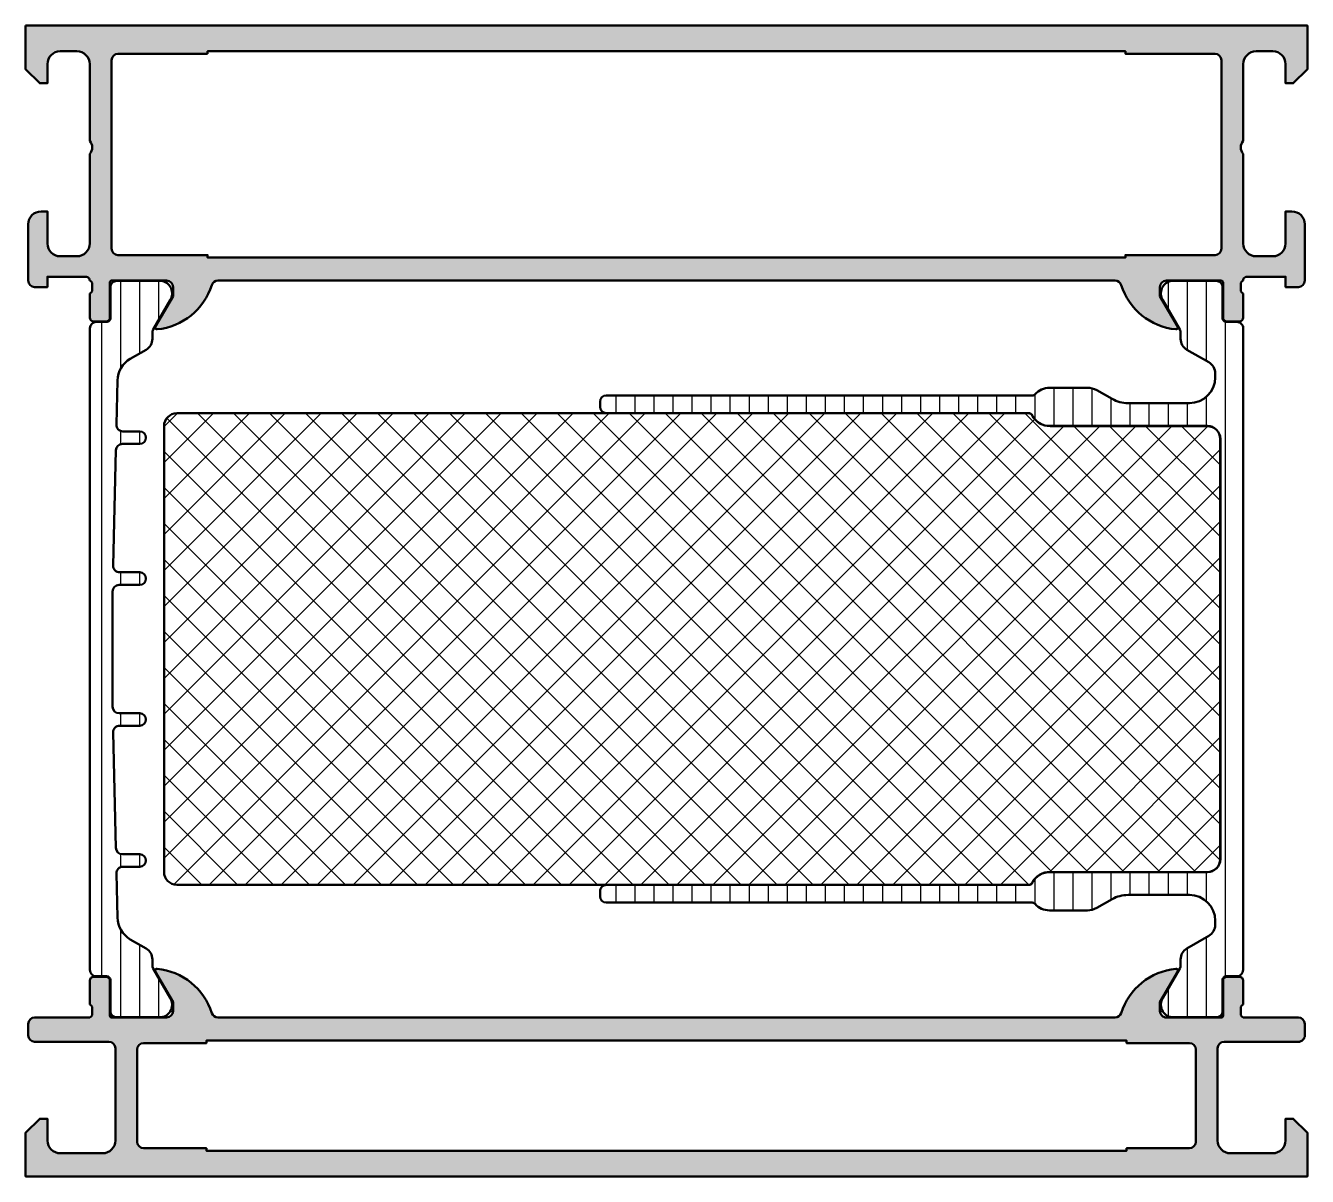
# Model space of a CAD drawing. Extents: x 0 to 100, y 0 to 90.
import ezdxf

# ---------------------------------------------------------------- set-up
doc = ezdxf.new("R2010")
doc.units = 0
for name, color, linetype, lineweight in [('0S-Alu contour', 7, 'Continuous', 50), ('0S-Alu hatch', 252, 'Continuous', 25), ('0S-Plastic contour', 254, 'Continuous', 50), ('0S-Plastic hatch', 253, 'Continuous', 25), ('0S-PT contour', 91, 'Continuous', 50), ('0S-PT hatch', 103, 'Continuous', 25)]:
    doc.layers.add(name, color=color, linetype=linetype, lineweight=lineweight)
pattern_1 = [(90, (0, 0), (-1.4859, 0), [])]

# ---------------------------------------------------------------- blocks, each defined once
blk = doc.blocks.new('345300__7EE20C78_B67F_440E_BFD3_F5CC79BD0FA5_')
at = {"layer": '0S-Alu hatch'}
h = blk.add_hatch(color=256, dxfattribs=at)
edge = h.paths.add_edge_path()
edge.add_line((0, 89.80000000000003), (0, 86.3999984741211))
edge.add_line((0, 86.3999984741211), (1.099975585937499, 85.30000000000001))
edge.add_line((1.099975585937499, 85.30000000000001), (1.699981689453125, 85.30000000000001))
edge.add_line((1.699981689453125, 85.30000000000001), (1.699981688716113, 86.79996542079876))
edge.add_ellipse((2.700020083351653, 86.79996542079876), major_axis=(-1.00003839463554, 0), ratio=1, start_angle=270.0000000000001, end_angle=360, ccw=False)
edge.add_line((2.700020083351651, 87.8000038154343), (3.999954429093538, 87.80000381573561))
edge.add_ellipse((3.999954428526572, 86.79995824322386), major_axis=(-1.000045572511751, 0), ratio=1, start_angle=180, end_angle=269.9999999675167, ccw=False)
edge.add_line((5.000000001038332, 86.79995824322386), (5, 80.80000000000001))
edge.add_ellipse((4.474877689036589, 80.30000000000001), major_axis=(-0.7250885749145083, 0), ratio=1, start_angle=136.4038464693326, end_angle=223.5961535306675, ccw=False)
edge.add_line((5, 79.80000000000001), (5.000000000364536, 72.8000270015154))
edge.add_ellipse((3.999972998484617, 72.80002700151539), major_axis=(-1.000027001879919, 0), ratio=1, start_angle=89.99999999999977, end_angle=180, ccw=False)
edge.add_line((3.999972998484613, 71.79999999963547), (2.700001512320529, 71.79999999980353))
edge.add_ellipse((2.700001512600963, 72.80001982314785), major_axis=(-1.000019823344317, 0), ratio=1, start_angle=0, end_angle=89.99999998393258, ccw=False)
edge.add_line((1.69998168925665, 72.80001982314784), (1.699981689453124, 75.30000000000001))
edge.add_line((1.699981689453124, 75.30000000000001), (1.200016055021648, 75.30000000059049))
edge.add_arc((1.200016055021648, 74.29996563443149), 1.000034366158999, 90, 180)
edge.add_line((0.1999816888626489, 74.2999656344315), (0.1999816894456154, 69.89999358552707))
edge.add_arc((0.6999844303207281, 69.89999358559416), 0.500002740875118, 180, 270)
edge.add_line((0.699984430320728, 69.39999084471904), (1.699981689453125, 69.39999084472657))
edge.add_line((1.699981689453125, 69.39999084472657), (1.700164794921875, 70.19971923828126))
edge.add_line((1.700164794921875, 70.19971923828126), (4.70000000000001, 70.19971923828126))
edge.add_ellipse((4.700000000000023, 69.89895200014776), major_axis=(-0.3007672381335027, 0), ratio=1, start_angle=180, end_angle=270.0000000000024, ccw=False)
edge.add_ellipse((4.922233221718813, 69.63245766302077), major_axis=(-0.2778251670645417, 0), ratio=1, start_angle=178.8354106261075, end_angle=253.5801235805034, ccw=False)
edge.add_line((5.200001000000003, 69.62681100000853), (5.200001000000003, 69.17321700000846))
edge.add_ellipse((4.921132904356838, 69.16755634053146), major_axis=(-0.2789255417371458, 0), ratio=1, start_angle=106.42459455535479, end_angle=181.1628700728747, ccw=False)
edge.add_line((5.000000000000004, 68.90001300000853), (5.000000000000007, 67.020002))
edge.add_arc((5.300000000000004, 67.020002), 0.2999999999999971, 180, 270)
edge.add_line((5.300000000000004, 66.72000200000001), (6.279974319042781, 66.72000200000001))
edge.add_arc((6.279974319042781, 67.02000200000002), 0.3000000000000114, 270, 360)
edge.add_line((6.579974319042793, 67.02000200000002), (6.579974319042782, 69.77999999999999))
edge.add_ellipse((6.699974319042781, 69.78), major_axis=(-0.1199999999999992, 0), ratio=1, start_angle=269.99999999999744, end_angle=360, ccw=False)
edge.add_line((6.699974319042786, 69.9), (11, 69.9))
edge.add_ellipse((11, 69.4), major_axis=(-0.5, 0), ratio=1, start_angle=180, end_angle=270.0000000000004, ccw=False)
edge.add_line((11.5, 69.4), (11.5, 68.70000000000002))
edge.add_line((11.5, 68.70000000000002), (10.11850454237764, 66.30717967697245))
edge.add_arc((10.23811978464829, 66.2381197846483), 0.1381197846482866, 149.9999999999969, 275.6225775507928)
edge.add_arc((9.76177675882626, 71.07660886184792), 5.000000000000097, 275.6225775507926, 342.2515836439298)
edge.add_ellipse((15.00000000000005, 69.40000000000013), major_axis=(-0.499999999999884, 0), ratio=1, start_angle=269.9999999999996, end_angle=342.25158364393224, ccw=False)
edge.add_line((15.00000000000006, 69.9), (84.99999999999999, 69.9))
edge.add_ellipse((84.99999999999999, 69.39999999999993), major_axis=(-0.5000000000000853, 0), ratio=1, start_angle=197.7484163560707, end_angle=270, ccw=False)
edge.add_arc((90.23822324117373, 71.07660886184772), 4.999999999999863, 197.7484163560699, 264.3774224492071)
edge.add_arc((89.76188021535167, 66.23811978464833), 0.1381197846483138, 264.3774224492166, 390.0000000000004)
edge.add_line((89.88149545762235, 66.3071796769725), (88.49999999999999, 68.70000000000002))
edge.add_line((88.49999999999999, 68.70000000000002), (88.49999999999999, 69.4))
edge.add_ellipse((88.99999999999999, 69.40000000000002), major_axis=(-0.4999999999999858, 0), ratio=1, start_angle=269.9999999999984, end_angle=360, ccw=False)
edge.add_line((89, 69.9), (93.3000256809572, 69.9))
edge.add_ellipse((93.3000256809572, 69.78), major_axis=(-0.1200000000000045, 0), ratio=1, start_angle=180, end_angle=270, ccw=False)
edge.add_line((93.42002568095722, 69.78), (93.4200256809572, 67.020002))
edge.add_arc((93.7200256809572, 67.020002), 0.2999999999999971, 180, 270)
edge.add_line((93.7200256809572, 66.72000200000001), (94.69999999999997, 66.72000200000002))
edge.add_arc((94.69999999999997, 67.02000200000003), 0.3000000000000114, 270, 360)
edge.add_line((95, 67.02000200000003), (95, 68.9000130000085))
edge.add_ellipse((95.07886709564318, 69.16755634053143), major_axis=(-0.2789255417371463, 0), ratio=1, start_angle=-1.162870072786916, end_angle=73.57540544464331, ccw=False)
edge.add_line((94.79999900000001, 69.17321700000801), (94.79999899999999, 69.62681100000856))
edge.add_ellipse((95.07883644654304, 69.63247940800689), major_axis=(-0.2788950563274511, 0), ratio=1, start_angle=-73.58012358050729, end_angle=1.1645893740878819, ccw=False)
edge.add_line((95, 69.9), (94.99891939676233, 70.00043853445318))
edge.add_ellipse((95.28150676976165, 69.89971923828118), major_axis=(-0.3000000000000637, 0), ratio=1, start_angle=270, end_angle=340.383004976414, ccw=False)
edge.add_line((95.28150676976165, 70.19971923828125), (98.29980468750001, 70.19971923828126))
edge.add_line((98.29980468750001, 70.19971923828126), (98.29998779296874, 69.39999084472657))
edge.add_line((98.29998779296874, 69.39999084472657), (99.29998505210114, 69.39999084471907))
edge.add_arc((99.29998505210114, 69.89999358559419), 0.500002740875118, 270.0000000000017, 360)
edge.add_line((99.79998779297625, 69.89999358559419), (99.79998779355923, 74.29996563443316))
edge.add_arc((98.79995342740018, 74.29996563443144), 1.000034366159042, 0, 90)
edge.add_line((98.79995342740018, 75.30000000059049), (98.29998779296876, 75.30000000000001))
edge.add_line((98.29998779296876, 75.30000000000001), (98.29998779316523, 72.80001982314786))
edge.add_ellipse((97.29996796982087, 72.80001982314789), major_axis=(-1.000019823344359, 0), ratio=1, start_angle=90.00000000000159, end_angle=180, ccw=False)
edge.add_line((97.2999679698209, 71.79999999980353), (95.9999964837861, 71.79999999963547))
edge.add_ellipse((95.99999648393724, 72.80002700151539), major_axis=(-1.000027001879914, 0), ratio=1, start_angle=0, end_angle=89.99999999134099, ccw=False)
edge.add_line((94.99996948205732, 72.8000270015154), (94.99996948242188, 79.80000000000001))
edge.add_ellipse((95.52509179338529, 80.30000000000001), major_axis=(-0.725088574914509, 0), ratio=1, start_angle=-43.59615353066738, end_angle=43.59615353066738, ccw=False)
edge.add_line((94.99996948242188, 80.80000000000001), (94.99996948138356, 86.79995824322388))
edge.add_ellipse((96.00001505389535, 86.7999582432238), major_axis=(-1.000045572511794, 0), ratio=1, start_angle=270.00000000000244, end_angle=360, ccw=False)
edge.add_line((96.00001505389531, 87.80000381573561), (97.29994939986896, 87.8000038154343))
edge.add_ellipse((97.29994939907017, 86.79996542079873), major_axis=(-1.000038394635552, 0), ratio=1, start_angle=180, end_angle=269.99999995423434, ccw=False)
edge.add_line((98.29998779370572, 86.79996542079876), (98.29998779296872, 85.30000000000001))
edge.add_line((98.29998779296872, 85.30000000000001), (98.89999389648439, 85.30000000000001))
edge.add_line((98.89999389648439, 85.30000000000001), (99.99996948242186, 86.39999847412109))
edge.add_line((99.99996948242186, 86.39999847412109), (99.9999694824219, 89.80000000000003))
edge.add_line((99.9999694824219, 89.80000000000003), (0, 89.80000000000003))
edge = h.paths.add_edge_path()
edge.add_line((14.19998550415039, 87.59999542236329), (14.19998550415039, 87.7999923706055))
edge.add_line((14.19998550415039, 87.7999923706055), (85.79998779296874, 87.7999923706055))
edge.add_line((85.79998779296874, 87.7999923706055), (85.79998779296872, 87.59999542236329))
edge.add_line((85.79998779296872, 87.59999542236329), (92.7999799408826, 87.59999542242495))
edge.add_ellipse((92.7999799408826, 87.09998757027716), major_axis=(-0.5000078521478031, 0), ratio=1, start_angle=180, end_angle=270, ccw=False)
edge.add_line((93.29998779303041, 87.09998757027788), (93.29998779299041, 72.39999549855544))
edge.add_ellipse((92.79998313913988, 72.39999549855544), major_axis=(-0.5000046538505245, 0), ratio=1, start_angle=90, end_angle=180, ccw=False)
edge.add_line((92.79998313913988, 71.89999084470492), (85.79998779296872, 71.89999084472657))
edge.add_line((85.79998779296872, 71.89999084472657), (85.79998779296874, 71.69999389648439))
edge.add_line((85.79998779296874, 71.69999389648439), (14.19998550415039, 71.69999389648439))
edge.add_line((14.19998550415039, 71.69999389648439), (14.19998550415039, 71.89999084472657))
edge.add_line((14.19998550415039, 71.89999084472657), (7.19999015797926, 71.89999084470492))
edge.add_ellipse((7.199990157979262, 72.39999549855544), major_axis=(-0.500004653850529, 0), ratio=1, start_angle=0, end_angle=89.99999999999977, ccw=False)
edge.add_line((6.699985504128733, 72.39999549855544), (6.69998550415039, 87.0999954223633))
edge.add_ellipse((7.199993356236531, 87.09998757027716), major_axis=(-0.5000078521477889, 0), ratio=1, start_angle=269.9999999999999, end_angle=359.99910023153274, ccw=False)
edge.add_line((7.199993356236532, 87.59999542242494), (14.19998550415039, 87.59999542236329))
at = {"layer": '0S-Alu contour', "color": 7}
for points in [[(0, 89.80000000000003), (0, 86.3999984741211), (1.099975585937499, 85.30000000000001), (1.699981689453125, 85.30000000000001), (1.699981688716113, 86.79996542079876)], [(98.29998779370572, 86.79996542079876), (98.29998779296872, 85.30000000000001), (98.89999389648439, 85.30000000000001), (99.99996948242186, 86.39999847412109), (99.9999694824219, 89.80000000000003), (0, 89.80000000000003)], [(2.700020083351651, 87.8000038154343), (3.999954429093538, 87.80000381573561)], [(6.699985504128733, 72.39999549855544), (6.69998550415039, 87.0999954223633)], [(7.199993356236532, 87.59999542242494), (14.19998550415039, 87.59999542236329)], [(14.19998550415039, 87.59999542236329), (14.19998550415039, 87.7999923706055), (85.79998779296874, 87.7999923706055), (85.79998779296872, 87.59999542236329), (92.7999799408826, 87.59999542242495)], [(93.29998779303041, 87.09998757027788), (93.29998779299041, 72.39999549855544)], [(96.00001505389531, 87.80000381573561), (97.29994939986896, 87.8000038154343)], [(5.000000001038332, 86.79995824322386), (5, 80.80000000000001)], [(94.99996948242188, 80.80000000000001), (94.99996948138356, 86.79995824322388)], [(5, 79.80000000000001), (5.000000000364536, 72.8000270015154)], [(94.99996948205732, 72.8000270015154), (94.99996948242188, 79.80000000000001)], [(1.69998168925665, 72.80001982314784), (1.699981689453124, 75.30000000000001), (1.200016055021648, 75.30000000059049)], [(98.79995342740018, 75.30000000059049), (98.29998779296876, 75.30000000000001), (98.29998779316523, 72.80001982314786)], [(0.1999816888626489, 74.2999656344315), (0.1999816894456154, 69.89999358552707)], [(99.79998779297625, 69.89999358559419), (99.79998779355923, 74.29996563443316)], [(3.999972998484613, 71.79999999963547), (2.700001512320529, 71.79999999980353)], [(92.79998313913988, 71.89999084470492), (85.79998779296872, 71.89999084472657), (85.79998779296874, 71.69999389648439), (14.19998550415039, 71.69999389648439), (14.19998550415039, 71.89999084472657), (7.19999015797926, 71.89999084470492)], [(97.2999679698209, 71.79999999980353), (95.9999964837861, 71.79999999963547)], [(0.699984430320728, 69.39999084471904), (1.699981689453125, 69.39999084472657), (1.700164794921875, 70.19971923828126), (4.70000000000001, 70.19971923828126)], [(95, 69.9), (94.99891939676233, 70.00043853445318)], [(95.28150676976165, 70.19971923828125), (98.29980468750001, 70.19971923828126), (98.29998779296874, 69.39999084472657), (99.29998505210114, 69.39999084471907)], [(5.200001000000003, 69.62681100000853), (5.200001000000003, 69.17321700000846)], [(6.579974319042793, 67.02000200000002), (6.579974319042782, 69.77999999999999)], [(6.699974319042786, 69.9), (11, 69.9)], [(11.5, 69.4), (11.5, 68.70000000000002), (10.11850454237764, 66.30717967697245)], [(15.00000000000006, 69.9), (84.99999999999999, 69.9)], [(89.88149545762235, 66.3071796769725), (88.49999999999999, 68.70000000000002), (88.49999999999999, 69.4)], [(89, 69.9), (93.3000256809572, 69.9)], [(93.42002568095722, 69.78), (93.4200256809572, 67.020002)], [(94.79999900000001, 69.17321700000801), (94.79999899999999, 69.62681100000856)], [(5.000000000000004, 68.90001300000853), (5.000000000000007, 67.020002)], [(95, 67.02000200000003), (95, 68.9000130000085)], [(5.300000000000004, 66.72000200000001), (6.279974319042781, 66.72000200000001)], [(93.7200256809572, 66.72000200000001), (94.69999999999997, 66.72000200000002)]]:
    blk.add_lwpolyline(points, dxfattribs=at)
at = {"layer": '0S-Alu contour', "color": 7, "extrusion": (0, 0, -1)}
for centre, radius, start, end in [((-2.700020083351653, 86.79996542079876), 1.00003839463554, 0, 89.99999999999991), ((-3.999954428526572, 86.79995824322386), 1.000045572511751, 90.00000003248327, 180), ((-7.199993356236531, 87.09998757027716), 0.5000078521477889, 0.0008997684672687, 90.0000000000001), ((-92.7999799408826, 87.09998757027716), 0.5000078521478031, 90, 180), ((-96.00001505389535, 86.7999582432238), 1.000045572511794, 0, 89.99999999999756), ((-97.29994939907017, 86.79996542079873), 1.000038394635552, 90.00000004576567, 180), ((-4.474877689036589, 80.30000000000001), 0.7250885749145083, 136.4038464693325, 223.5961535306675), ((-95.52509179338529, 80.30000000000001), 0.725088574914509, 316.4038464693326, 43.59615353066742), ((-2.700001512600963, 72.80001982314785), 1.000019823344317, 270.0000000160674, 0), ((-3.999972998484617, 72.80002700151539), 1.000027001879919, 180, 270.0000000000002), ((-7.199990157979262, 72.39999549855544), 0.500004653850529, 270.0000000000002, 0), ((-92.79998313913988, 72.39999549855544), 0.5000046538505245, 180, 270), ((-95.99999648393724, 72.80002700151539), 1.000027001879914, 270.000000008659, 0), ((-97.29996796982087, 72.80001982314789), 1.000019823344359, 180, 269.9999999999984), ((-4.700000000000023, 69.89895200014776), 0.3007672381335027, 89.99999999999763, 180), ((-95.28150676976165, 69.89971923828118), 0.3000000000000637, 19.61699502358604, 90), ((-4.921132904356838, 69.16755634053146), 0.2789255417371458, 178.8371299271253, 253.5754054446452), ((-4.922233221718813, 69.63245766302077), 0.2778251670645417, 106.4198764194966, 181.1645893738925), ((-6.699974319042781, 69.78), 0.1199999999999992, 0, 90.00000000000254), ((-11, 69.4), 0.5, 89.99999999999959, 180), ((-15.00000000000005, 69.40000000000013), 0.499999999999884, 17.74841635606774, 90.0000000000004), ((-84.99999999999999, 69.39999999999993), 0.5000000000000853, 90, 162.2515836439293), ((-88.99999999999999, 69.40000000000002), 0.4999999999999858, 0, 90.0000000000016), ((-93.3000256809572, 69.78), 0.1200000000000045, 90, 180), ((-95.07883644654304, 69.63247940800689), 0.2788950563274511, 358.8354106259121, 73.58012358050729), ((-95.07886709564318, 69.16755634053143), 0.2789255417371463, 286.4245945553567, 1.162870072786864)]:
    blk.add_arc(centre, radius, start, end, dxfattribs=at)
at = {"layer": '0S-Alu contour', "color": 7}
for centre, radius, start, end in [((1.200016055021648, 74.29996563443149), 1.000034366158999, 90, 180), ((98.79995342740018, 74.29996563443144), 1.000034366159042, 0, 90), ((0.6999844303207281, 69.89999358559416), 0.500002740875118, 180, 270), ((9.76177675882626, 71.07660886184792), 5.000000000000097, 275.6225775507926, 342.2515836439298), ((90.23822324117373, 71.07660886184772), 4.999999999999863, 197.7484163560699, 264.3774224492071), ((99.29998505210114, 69.89999358559419), 0.500002740875118, 270.0000000000017, 0), ((5.300000000000004, 67.020002), 0.2999999999999971, 180, 270), ((6.279974319042781, 67.02000200000002), 0.3000000000000114, 270, 0), ((93.7200256809572, 67.020002), 0.2999999999999971, 180, 270), ((94.69999999999997, 67.02000200000003), 0.3000000000000114, 270, 0), ((10.23811978464829, 66.2381197846483), 0.1381197846482866, 149.9999999999969, 275.6225775507928), ((89.76188021535167, 66.23811978464833), 0.1381197846483138, 264.3774224492166, 30.00000000000041)]:
    blk.add_arc(centre, radius, start, end, dxfattribs=at)
blk = doc.blocks.new('245315__946B4414_2682_4389_95D1_35839F568BAE___23CDDA43_17B6_4F01_A17A_767B1F456618_')
at = {"layer": '0S-Plastic hatch'}
h = blk.add_hatch(dxfattribs=at)
h.set_pattern_fill('ANSI31', color=256, scale=0.4680000000000001, angle=45, style=0)
h.set_pattern_definition(pattern_1)
edge = h.paths.add_edge_path()
edge.add_line((5.010000562502201, 66.19000035107595), (5.01000056250201, 16.10999435107607))
edge.add_arc((5.500000562502114, 16.10999435107607), 0.4900000000001033, 180, 270)
edge.add_line((5.500000562502114, 15.61999435107596), (6.310334574744649, 15.61999435107597))
edge.add_ellipse((6.310333877551151, 15.30999365397967), major_axis=(-0.3100006970970816, 0), ratio=1, start_angle=179.99987114239, end_angle=269.9998711414352, ccw=False)
edge.add_line((6.620334574647448, 15.30999295678898), (6.619999945438289, 12.9099959153402))
edge.add_arc((7.109995922877033, 12.90999332851457), 0.4899959774455719, 179.9996975194316, 269.9999999999989)
edge.add_line((7.109995922877024, 12.419997351069), (10.58582305868631, 12.41999735107597))
edge.add_arc((10.44422941161024, 13.39981542579882), 0.9899960709244735, 278.2228963588977, 392.7407569883856)
edge.add_line((11.27694111659109, 13.93524370001841), (9.958304953308325, 16.21918884458))
edge.add_ellipse((10.39997792437328, 16.47418881836554), major_axis=(-0.5099999999999745, 0), ratio=1, start_angle=-0.5398516222323906, end_angle=29.999996599344627, ccw=False)
edge.add_line((9.89000056250199, 16.47899406328798), (9.89000056250198, 16.93149280869867))
edge.add_arc((8.900000562502017, 16.93149280869865), 0.9899999999999629, 0, 60.00000000000141)
edge.add_line((9.395000562501977, 17.78885795844522), (8.16814724877606, 18.49718204938103))
edge.add_ellipse((9.173147248776115, 20.23789311098796), major_axis=(-2.010000000000204, 0), ratio=1, start_angle=1.3413950657791816, end_angle=60.00000000000159, ccw=False)
edge.add_line((7.163698074696611, 20.19083977112762), (7.082977868444373, 23.63805844394728))
edge.add_ellipse((7.592838106643598, 23.64999735107602), major_axis=(-0.5099999999999988, 0), ratio=1, start_angle=-89.99999999999932, end_angle=1.3413950657787268, ccw=False)
edge.add_line((7.592838106643593, 24.15999735107603), (8.900000562502164, 24.15999735107603))
edge.add_arc((8.900000562502164, 24.64999735107602), 0.4899999999999985, 270, 450)
edge.add_line((8.900000562502164, 25.13999735107602), (7.5460060290103, 25.13999735107601))
edge.add_ellipse((7.546006029010301, 25.64999735107603), major_axis=(-0.5100000000000123, 0), ratio=1, start_angle=1.3413950657791816, end_angle=89.99999999999977, ccw=False)
edge.add_line((7.036145790811064, 25.63805844394729), (6.825401441461176, 34.63805844394732))
edge.add_ellipse((7.335261679660352, 34.64999735107606), major_axis=(-0.50999999999995, 0), ratio=1, start_angle=-90.0000000000004, end_angle=1.3413950657791816, ccw=False)
edge.add_line((7.335261679660355, 35.15999735107601), (8.90000056250217, 35.15999735107602))
edge.add_arc((8.900000562502168, 35.64999735107603), 0.490000000000002, 270.0000000000002, 450.0000000000002)
edge.add_line((8.900000562502166, 36.13999735107603), (7.300000562502106, 36.13999735107603))
edge.add_ellipse((7.300000562502117, 36.64999735107604), major_axis=(-0.5100000000000123, 0), ratio=1, start_angle=0, end_angle=89.9999999999988, ccw=False)
edge.add_line((6.790000562502106, 36.64999735107603), (6.790000562502106, 45.64999735107603))
edge.add_ellipse((7.300000562502114, 45.64999735107602), major_axis=(-0.5100000000000087, 0), ratio=1, start_angle=270.0000000000008, end_angle=360, ccw=False)
edge.add_line((7.300000562502107, 46.15999735107602), (8.900000562502157, 46.15999735107602))
edge.add_arc((8.900000562502157, 46.64999735107602), 0.490000000000002, 270.0000000000002, 450.0000000000002)
edge.add_line((8.900000562502155, 47.13999735107602), (7.335261679660408, 47.139997351076))
edge.add_ellipse((7.335261679660412, 47.649997351076), major_axis=(-0.5100000000000052, 0), ratio=1, start_angle=-1.3413950657770215, end_angle=89.9999999999996, ccw=False)
edge.add_line((6.825401441461177, 47.66193625820474), (7.03614579081106, 56.66193625820476))
edge.add_ellipse((7.546006029010283, 56.64999735107603), major_axis=(-0.509999999999997, 0), ratio=1, start_angle=269.9999999999996, end_angle=358.65860493422133, ccw=False)
edge.add_line((7.546006029010286, 57.15999735107602), (8.900000562502168, 57.15999735107602))
edge.add_arc((8.900000562502168, 57.64999735107602), 0.490000000000002, 270, 450)
edge.add_line((8.900000562502168, 58.13999735107603), (7.592838106643589, 58.13999735107604))
edge.add_ellipse((7.592838106643595, 58.64999735107604), major_axis=(-0.509999999999998, 0), ratio=1, start_angle=-1.34139506577759, end_angle=89.99999999999932, ccw=False)
edge.add_line((7.082977868444372, 58.66193625820477), (7.163698074696604, 62.10915493102443))
edge.add_ellipse((9.1731472487759, 62.0621015911641), major_axis=(-2.009999999999993, 0), ratio=1, start_angle=299.99999999999915, end_angle=358.65860493422105, ccw=False)
edge.add_line((8.168147248775927, 63.80281265277083), (9.395000562501982, 64.51113674370673))
edge.add_arc((8.900000562501997, 65.36850189345333), 0.9899999999999964, 299.9999999999991, 360)
edge.add_line((9.890000562501992, 65.36850189345338), (9.890000562501967, 65.82100063886325))
edge.add_ellipse((10.39997792437345, 65.8258058837863), major_axis=(-0.5100000000001631, 0), ratio=1, start_angle=-29.999996599346616, end_angle=0.5398516222986132, ccw=False)
edge.add_line((9.95830495330833, 66.08080585757195), (11.27694111659093, 68.36475100213326))
edge.add_arc((10.44422941161025, 68.90017927635311), 0.9899960709244741, 327.2592430115965, 441.7771036410983)
edge.add_line((10.58582305868639, 69.87999735107596), (7.109995922877045, 69.87999735108293))
edge.add_arc((7.109995922867666, 69.39000137364673), 0.4899959774362089, 89.99999999890326, 180.0079887600601)
edge.add_line((6.619999950194407, 69.3899330534262), (6.620334571731369, 66.99004357405668))
edge.add_ellipse((6.310334574744657, 66.99000035107592), major_axis=(-0.30999999999998, 0), ratio=1, start_angle=90.00000000000051, end_angle=180.0079886915353, ccw=False)
edge.add_line((6.310334574744659, 66.68000035107595), (5.50000056250219, 66.68000035107595))
edge.add_arc((5.500000562502199, 66.19000035107595), 0.4899999999999949, 90.00000000000104, 180)
at = {"layer": '0S-Plastic contour', "color": 7}
for points in [[(6.619999950194407, 69.3899330534262), (6.620334571731369, 66.99004357405668)], [(10.58582305868639, 69.87999735107596), (7.109995922877045, 69.87999735108293)], [(9.95830495330833, 66.08080585757195), (11.27694111659093, 68.36475100213326)], [(5.010000562502201, 66.19000035107595), (5.01000056250201, 16.10999435107607)], [(6.310334574744659, 66.68000035107595), (5.50000056250219, 66.68000035107595)], [(9.890000562501992, 65.36850189345338), (9.890000562501967, 65.82100063886325)], [(8.168147248775927, 63.80281265277083), (9.395000562501982, 64.51113674370673)], [(7.082977868444372, 58.66193625820477), (7.163698074696604, 62.10915493102443)], [(8.900000562502168, 58.13999735107603), (7.592838106643589, 58.13999735107604)], [(7.546006029010286, 57.15999735107602), (8.900000562502168, 57.15999735107602)], [(6.825401441461177, 47.66193625820474), (7.03614579081106, 56.66193625820476)], [(8.900000562502155, 47.13999735107602), (7.335261679660408, 47.139997351076)], [(7.300000562502107, 46.15999735107602), (8.900000562502157, 46.15999735107602)], [(6.790000562502106, 36.64999735107603), (6.790000562502106, 45.64999735107603)], [(8.900000562502166, 36.13999735107603), (7.300000562502106, 36.13999735107603)], [(7.335261679660355, 35.15999735107601), (8.90000056250217, 35.15999735107602)], [(7.036145790811064, 25.63805844394729), (6.825401441461176, 34.63805844394732)], [(8.900000562502164, 25.13999735107602), (7.5460060290103, 25.13999735107601)], [(7.592838106643593, 24.15999735107603), (8.900000562502164, 24.15999735107603)], [(7.163698074696611, 20.19083977112762), (7.082977868444373, 23.63805844394728)], [(9.395000562501977, 17.78885795844522), (8.16814724877606, 18.49718204938103)], [(9.89000056250199, 16.47899406328798), (9.89000056250198, 16.93149280869867)], [(11.27694111659109, 13.93524370001841), (9.958304953308325, 16.21918884458)], [(5.500000562502114, 15.61999435107596), (6.310334574744649, 15.61999435107597)], [(6.620334574647448, 15.30999295678898), (6.619999945438289, 12.9099959153402)], [(7.109995922877024, 12.419997351069), (10.58582305868631, 12.41999735107597)]]:
    blk.add_lwpolyline(points, dxfattribs=at)
for centre, radius, start, end in [((7.109995922867666, 69.39000137364673), 0.4899959774362089, 89.99999999890326, 180.0079887600601), ((10.44422941161025, 68.90017927635311), 0.9899960709244741, 327.2592430115965, 81.77710364109838), ((5.500000562502199, 66.19000035107595), 0.4899999999999949, 90.00000000000104, 180), ((8.900000562501997, 65.36850189345333), 0.9899999999999964, 299.9999999999991, 0), ((8.900000562502168, 57.64999735107602), 0.490000000000002, 270, 90), ((8.900000562502157, 46.64999735107602), 0.490000000000002, 270.0000000000002, 90.00000000000021), ((8.900000562502168, 35.64999735107603), 0.490000000000002, 270.0000000000002, 90.00000000000021), ((8.900000562502164, 24.64999735107602), 0.4899999999999985, 270, 90), ((8.900000562502017, 16.93149280869865), 0.9899999999999629, 0, 60.00000000000141), ((5.500000562502114, 16.10999435107607), 0.4900000000001033, 180, 270), ((10.44422941161024, 13.39981542579882), 0.9899960709244735, 278.2228963588977, 32.74075698838552), ((7.109995922877033, 12.90999332851457), 0.4899959774455719, 179.9996975194316, 269.9999999999989)]:
    blk.add_arc(centre, radius, start, end, dxfattribs=at)
at = {"layer": '0S-Plastic contour', "color": 7, "extrusion": (0, 0, -1)}
for centre, radius, start, end in [((-6.310334574744657, 66.99000035107592), 0.3099999999999801, 179.9920113084647, 269.9999999999995), ((-10.39997792437345, 65.8258058837863), 0.5100000000001631, 359.4601483777014, 29.99999659934664), ((-9.1731472487759, 62.0621015911641), 2.009999999999993, 1.341395065778929, 60.00000000000087), ((-7.592838106643595, 58.64999735107604), 0.509999999999998, 270.0000000000007, 1.34139506577757), ((-7.546006029010283, 56.64999735107603), 0.509999999999997, 1.341395065778657, 90.0000000000004), ((-7.335261679660412, 47.649997351076), 0.5100000000000052, 270.0000000000004, 1.341395065777027), ((-7.300000562502114, 45.64999735107602), 0.5100000000000087, 0, 89.9999999999992), ((-7.300000562502117, 36.64999735107604), 0.5100000000000123, 270.0000000000012, 0), ((-7.335261679660352, 34.64999735107606), 0.50999999999995, 358.6586049342208, 90.0000000000004), ((-7.546006029010301, 25.64999735107603), 0.5100000000000123, 270.0000000000002, 358.6586049342208), ((-7.592838106643598, 23.64999735107602), 0.5099999999999988, 358.6586049342213, 89.9999999999994), ((-9.173147248776115, 20.23789311098796), 2.010000000000204, 299.9999999999984, 358.6586049342208), ((-10.39997792437328, 16.47418881836554), 0.5099999999999745, 330.0000034006554, 0.539851622232418), ((-6.310333877551151, 15.30999365397967), 0.3100006970970816, 90.00012885856479, 180.0001288576101)]:
    blk.add_arc(centre, radius, start, end, dxfattribs=at)
blk = doc.blocks.new('465040__288AD1B7_4C8E_409B_A5B6_ACD50D5FAB02_')
at = {"layer": '0S-PT hatch'}
h = blk.add_hatch(dxfattribs=at)
h.set_pattern_fill('ANSI37', color=256, scale=0.625, angle=90, style=0)
h.set_pattern_definition([(135, (0, 0), (-1.403165018917055, -1.403165018917055), []), (225, (0, 0), (1.403165018917055, -1.403165018917055), [])])
edge = h.paths.add_edge_path()
edge.add_line((10.79999943749786, 58.54999735107516), (10.79999943749782, 23.74999735107679))
edge.add_arc((11.79999943749783, 23.74999735107678), 1.00000000000001, 180, 270)
edge.add_line((11.79999943749783, 22.74999735107677), (45.30540579690867, 22.74999735107678))
edge.add_line((45.30540579690867, 22.74999735107678), (78.2625492272546, 22.74999735107678))
edge.add_arc((78.2625492272546, 23.04999735107717), 0.3000000000003915, 270, 333.6122000380868)
edge.add_ellipse((79.87500077693332, 22.24999735104423), major_axis=(-1.500000000031277, 0), ratio=1, start_angle=267.35422758534446, end_angle=333.6122000380869, ccw=False)
edge.add_line((79.94424232271572, 23.74839836827277), (92.2002607629289, 23.75160117768609))
edge.add_arc((92.19999943749767, 24.7516011435406), 1.000000000000001, 270.0149728444591, 360)
edge.add_line((93.1999994374977, 24.75160114354059), (93.19999943749797, 57.54839355861133))
edge.add_arc((92.19999943749797, 57.54839355861134), 1, 0, 89.98502715554093)
edge.add_line((92.2002607629292, 58.54839352446585), (79.94424232271565, 58.55159633387917))
edge.add_ellipse((79.8750007769334, 60.04999735110811), major_axis=(-1.500000000031682, 0), ratio=1, start_angle=26.387799961912492, end_angle=92.64577241464832, ccw=False)
edge.add_arc((78.26254922725471, 59.24999735107521), 0.2999999999999507, 26.3877999619141, 90)
edge.add_line((78.26254922725471, 59.54999735107517), (45.30540579690867, 59.54999735107515))
edge.add_line((45.30540579690867, 59.54999735107515), (11.79999943749784, 59.54999735107515))
edge.add_arc((11.79999943749784, 58.54999735107516), 0.9999999999999857, 90, 180)
at = {"layer": '0S-PT contour', "color": 7}
for points in [[(78.26254922725471, 59.54999735107517), (45.30540579690867, 59.54999735107515), (11.79999943749784, 59.54999735107515)], [(10.79999943749786, 58.54999735107516), (10.79999943749782, 23.74999735107679)], [(92.2002607629292, 58.54839352446585), (79.94424232271565, 58.55159633387917)], [(93.1999994374977, 24.75160114354059), (93.19999943749797, 57.54839355861133)], [(79.94424232271572, 23.74839836827277), (92.2002607629289, 23.75160117768609)], [(11.79999943749783, 22.74999735107677), (45.30540579690867, 22.74999735107678), (78.2625492272546, 22.74999735107678)]]:
    blk.add_lwpolyline(points, dxfattribs=at)
for centre, radius, start, end in [((11.79999943749784, 58.54999735107516), 0.9999999999999857, 90, 180), ((78.26254922725471, 59.24999735107521), 0.2999999999999507, 26.3877999619141, 90), ((92.19999943749797, 57.54839355861134), 1, 0, 89.98502715554093), ((92.19999943749767, 24.7516011435406), 1.000000000000001, 270.0149728444591, 0), ((11.79999943749783, 23.74999735107678), 1.00000000000001, 180, 270), ((78.2625492272546, 23.04999735107717), 0.3000000000003915, 270, 333.6122000380868)]:
    blk.add_arc(centre, radius, start, end, dxfattribs=at)
at = {"layer": '0S-PT contour', "color": 7, "extrusion": (0, 0, -1)}
for centre, radius, start, end in [((-79.8750007769334, 60.04999735110811), 1.500000000031682, 267.3542275853517, 333.6122000380875), ((-79.87500077693332, 22.24999735104423), 1.500000000031277, 26.3877999619131, 92.64577241465554)]:
    blk.add_arc(centre, radius, start, end, dxfattribs=at)
blk = doc.blocks.new('245315__2D983C60_4F3C_4000_95AC_EA350C5F8CDC___39657970_3CD2_480C_950A_56F116D551EC_')
at = {"layer": '0S-Plastic hatch'}
h = blk.add_hatch(dxfattribs=at)
h.set_pattern_fill('ANSI31', color=256, scale=0.4680000000000001, angle=45, style=0)
h.set_pattern_definition(pattern_1)
edge = h.paths.add_edge_path()
edge.add_line((94.98999943749783, 66.19000302998519), (94.98999943749784, 16.10999167216675))
edge.add_ellipse((94.50000211639991, 16.1099916721667), major_axis=(-0.4899973210979311, 0), ratio=1, start_angle=90.000000000005, end_angle=180, ccw=False)
edge.add_line((94.50000211639995, 15.61999435106877), (93.68966810415733, 15.61999435107595))
edge.add_arc((93.68966810416329, 15.30999435106996), 0.3100000000059868, 90.00000000110315, 180.0079248439906)
edge.add_line((93.37966810712261, 15.30995147353771), (93.3800000498744, 12.91006110120927))
edge.add_ellipse((92.89000407711573, 12.90999332851456), major_axis=(-0.4899959774455775, 0), ratio=1, start_angle=90, end_angle=180.0079247372468, ccw=False)
edge.add_line((92.89000407711573, 12.41999735106898), (89.41417694130647, 12.41999735107595))
edge.add_ellipse((89.55577058838252, 13.39981542579881), major_axis=(-0.989996070924476, 0), ratio=1, start_angle=-32.74075698837839, end_angle=81.77710364110362, ccw=False)
edge.add_line((88.72305888340159, 13.9352437000183), (90.04298040076989, 16.22141514346683))
edge.add_arc((89.60130742970495, 16.47641511725239), 0.5099999999999766, 330.0000034006514, 360)
edge.add_line((90.11130742970491, 16.47641511725248), (90.11130742970482, 16.93149280869819))
edge.add_ellipse((91.10130742970476, 16.93149280869843), major_axis=(-0.9899999999999378, 0), ratio=1, start_angle=299.9999999999995, end_angle=360, ccw=False)
edge.add_line((90.60630742970478, 17.78885795844497), (92.3049994374978, 18.76959824641453))
edge.add_arc((91.7999994374978, 19.64428390423681), 1.010000000000004, 299.9999999999996, 360)
edge.add_line((92.80999943749781, 19.64428390423662), (92.80999943749786, 19.94999735107638))
edge.add_arc((90.79999943749786, 19.94999735107676), 2.010000000000005, 0, 90)
edge.add_line((90.79999943749786, 21.95999735107676), (86.0083728089329, 21.95999735107676))
edge.add_arc((86.0083728089329, 19.44999735107669), 2.510000000000061, 90, 119.5075853665983)
edge.add_line((84.77210046649073, 21.63442649740138), (83.56852254527648, 20.95326451122542))
edge.add_ellipse((82.83463976032075, 22.24999735107552), major_axis=(-1.49000000000002, 0), ratio=1, start_angle=90.00000000000063, end_angle=119.5075853665991, ccw=False)
edge.add_line((82.83463976032077, 20.7599973510755), (79.8750007769339, 20.7599973510755))
edge.add_ellipse((79.8750007769339, 22.24999735103276), major_axis=(-1.489999999957266, 0), ratio=1, start_angle=41.810314895117074, end_angle=90, ccw=False)
edge.add_arc((78.53335999045198, 21.04999735107674), 0.3100000000000366, 41.81031489511329, 89.99999999999474)
edge.add_line((78.53335999045201, 21.35999735107677), (45.3054057969087, 21.35999735107677))
edge.add_ellipse((45.3054057969087, 21.84999735107677), major_axis=(-0.4899999999999985, 0), ratio=1, start_angle=0, end_angle=90, ccw=False)
edge.add_line((44.8154057969087, 21.84999735107677), (44.81540579690869, 22.2499973510768))
edge.add_ellipse((45.30540579690866, 22.2499973510768), major_axis=(-0.4899999999999664, 0), ratio=1, start_angle=269.9999999999992, end_angle=360, ccw=False)
edge.add_line((45.30540579690867, 22.73999735107677), (78.2625492272546, 22.73999735107677))
edge.add_arc((78.2625492272546, 23.04999735107716), 0.3100000000003966, 270, 333.6122000380875)
edge.add_ellipse((79.87500077693332, 22.24999735104424), major_axis=(-1.490000000031266, 0), ratio=1, start_angle=267.3453122305881, end_angle=333.6122000380872, ccw=False)
edge.add_line((79.94401231184904, 23.73839830782362), (92.20026337618322, 23.74160117802754))
edge.add_arc((92.19999943749767, 24.7516011435406), 1.010000000000006, 270.0149728444589, 360)
edge.add_line((93.20999943749769, 24.75160114354059), (93.20999943749797, 57.54839355861133))
edge.add_arc((92.19999943749797, 57.54839355861134), 1.010000000000005, 0, 89.98502715554028)
edge.add_line((92.20026337618351, 58.55839352412441), (79.94401231184887, 58.56159639432832))
edge.add_ellipse((79.87500077693342, 60.04999735110814), major_axis=(-1.490000000031695, 0), ratio=1, start_angle=26.387799961913004, end_angle=92.65468776940128, ccw=False)
edge.add_arc((78.26254922725471, 59.24999735107521), 0.3099999999999573, 26.387799961914, 90)
edge.add_line((78.26254922725471, 59.55999735107516), (45.30540579690867, 59.55999735107514))
edge.add_ellipse((45.30540579690867, 60.04999735107513), major_axis=(-0.4899999999999807, 0), ratio=1, start_angle=0, end_angle=90, ccw=False)
edge.add_line((44.8154057969087, 60.04999735107514), (44.8154057969087, 60.44999735107517))
edge.add_ellipse((45.3054057969087, 60.44999735107516), major_axis=(-0.490000000000002, 0), ratio=1, start_angle=270.0000000000008, end_angle=360, ccw=False)
edge.add_line((45.30540579690869, 60.93999735107517), (78.53335999045196, 60.93999735107515))
edge.add_arc((78.53335999045197, 61.24999735107522), 0.3100000000000733, 269.9999999999973, 318.1896851048841)
edge.add_ellipse((79.8750007769339, 60.04999735111918), major_axis=(-1.489999999957245, 0), ratio=1, start_angle=270.00000000000057, end_angle=318.1896851048837, ccw=False)
edge.add_line((79.87500077693389, 61.53999735107642), (82.83463976032066, 61.53999735107644))
edge.add_ellipse((82.83463976032068, 60.04999735107631), major_axis=(-1.490000000000136, 0), ratio=1, start_angle=240.4924146334017, end_angle=270.00000000000057, ccw=False)
edge.add_line((83.56852254527645, 61.34673019092652), (84.77210046649076, 60.66556820475052))
edge.add_arc((86.0083728089329, 62.84999735107526), 2.510000000000089, 240.4924146334031, 270.0000000000003)
edge.add_line((86.00837280893292, 60.33999735107517), (90.79999943749786, 60.33999735107518))
edge.add_arc((90.79999943749786, 62.34999735107518), 2.010000000000005, 270, 360)
edge.add_line((92.80999943749786, 62.34999735107556), (92.8099994374978, 62.65571079791523))
edge.add_arc((91.79999943749779, 62.65571079791504), 1.010000000000005, 0, 59.99999999999773)
edge.add_line((92.30499943749783, 63.53039645573731), (90.60630742970478, 64.51113674370696))
edge.add_ellipse((91.10130742970478, 65.36850189345351), major_axis=(-0.989999999999955, 0), ratio=1, start_angle=0, end_angle=60.000000000000114, ccw=False)
edge.add_line((90.11130742970482, 65.36850189345374), (90.11130742970491, 65.82357958489948))
edge.add_arc((89.60130742970497, 65.82357958489953), 0.5099999999999625, 0, 29.99999659934872)
edge.add_line((90.04298040076989, 66.0785795586851), (88.72305888340155, 68.3647510021337))
edge.add_ellipse((89.55577058838253, 68.90017927635311), major_axis=(-0.9899960709244764, 0), ratio=1, start_angle=-81.7771036411043, end_angle=32.7407569883739, ccw=False)
edge.add_line((89.4141769413065, 69.87999735107599), (92.8900040771157, 69.87999735108295))
edge.add_ellipse((92.89000407713087, 69.39000137365251), major_axis=(-0.4899959774304393, 0), ratio=1, start_angle=179.992075264501, end_angle=270.00000000177465, ccw=False)
edge.add_line((93.3800000498744, 69.38993360097302), (93.37966810712258, 66.99004322860227))
edge.add_arc((93.6896681041574, 66.99000035107603), 0.3100000000000877, 179.9920751571131, 270.0000000000104)
edge.add_line((93.68966810415745, 66.68000035107595), (94.50000211639981, 66.68000035108318))
edge.add_ellipse((94.50000211639986, 66.1900030299852), major_axis=(-0.4899973210979737, 0), ratio=1, start_angle=180, end_angle=270.000000000005, ccw=False)
at = {"layer": '0S-Plastic contour', "color": 7}
for points in [[(89.4141769413065, 69.87999735107599), (92.8900040771157, 69.87999735108295)], [(93.3800000498744, 69.38993360097302), (93.37966810712258, 66.99004322860227)], [(90.04298040076989, 66.0785795586851), (88.72305888340155, 68.3647510021337)], [(93.68966810415745, 66.68000035107595), (94.50000211639981, 66.68000035108318)], [(94.98999943749783, 66.19000302998519), (94.98999943749784, 16.10999167216675)], [(90.11130742970482, 65.36850189345374), (90.11130742970491, 65.82357958489948)], [(92.30499943749783, 63.53039645573731), (90.60630742970478, 64.51113674370696)], [(92.80999943749786, 62.34999735107556), (92.8099994374978, 62.65571079791523)], [(79.87500077693389, 61.53999735107642), (82.83463976032066, 61.53999735107644)], [(83.56852254527645, 61.34673019092652), (84.77210046649076, 60.66556820475052)], [(44.8154057969087, 60.04999735107514), (44.8154057969087, 60.44999735107517)], [(45.30540579690869, 60.93999735107517), (78.53335999045196, 60.93999735107515)], [(86.00837280893292, 60.33999735107517), (90.79999943749786, 60.33999735107518)], [(78.26254922725471, 59.55999735107516), (45.30540579690867, 59.55999735107514)], [(92.20026337618351, 58.55839352412441), (79.94401231184887, 58.56159639432832)], [(93.20999943749769, 24.75160114354059), (93.20999943749797, 57.54839355861133)], [(79.94401231184904, 23.73839830782362), (92.20026337618322, 23.74160117802754)], [(44.8154057969087, 21.84999735107677), (44.81540579690869, 22.2499973510768)], [(45.30540579690867, 22.73999735107677), (78.2625492272546, 22.73999735107677)], [(78.53335999045201, 21.35999735107677), (45.3054057969087, 21.35999735107677)], [(84.77210046649073, 21.63442649740138), (83.56852254527648, 20.95326451122542)], [(90.79999943749786, 21.95999735107676), (86.0083728089329, 21.95999735107676)], [(82.83463976032077, 20.7599973510755), (79.8750007769339, 20.7599973510755)], [(92.80999943749781, 19.64428390423662), (92.80999943749786, 19.94999735107638)], [(90.60630742970478, 17.78885795844497), (92.3049994374978, 18.76959824641453)], [(88.72305888340159, 13.9352437000183), (90.04298040076989, 16.22141514346683)], [(90.11130742970491, 16.47641511725248), (90.11130742970482, 16.93149280869819)], [(93.37966810712261, 15.30995147353771), (93.3800000498744, 12.91006110120927)], [(94.50000211639995, 15.61999435106877), (93.68966810415733, 15.61999435107595)], [(92.89000407711573, 12.41999735106898), (89.41417694130647, 12.41999735107595)]]:
    blk.add_lwpolyline(points, dxfattribs=at)
at = {"layer": '0S-Plastic contour', "color": 7, "extrusion": (0, 0, -1)}
for centre, radius, start, end in [((-89.55577058838253, 68.90017927635311), 0.9899960709244764, 327.2592430116261, 81.77710364110438), ((-92.89000407713087, 69.39000137365251), 0.4899959774304393, 89.99999999822533, 180.0079247354991), ((-94.50000211639986, 66.1900030299852), 0.4899973210979738, 89.999999999995, 180), ((-91.10130742970478, 65.36850189345351), 0.989999999999955, 299.9999999999999, 0), ((-79.8750007769339, 60.04999735111918), 1.489999999957245, 41.81031489511629, 89.99999999999945), ((-82.83463976032068, 60.04999735107631), 1.490000000000136, 89.99999999999945, 119.5075853665983), ((-45.3054057969087, 60.44999735107516), 0.490000000000002, 0, 89.99999999999918), ((-45.30540579690867, 60.04999735107513), 0.4899999999999807, 270, 0), ((-79.87500077693342, 60.04999735110814), 1.490000000031695, 267.3453122305987, 333.612200038087), ((-79.87500077693332, 22.24999735104424), 1.490000000031266, 26.38779996191276, 92.65468776941188), ((-45.30540579690866, 22.2499973510768), 0.4899999999999665, 0, 90.00000000000082), ((-45.3054057969087, 21.84999735107677), 0.4899999999999985, 270, 0), ((-79.8750007769339, 22.24999735103276), 1.489999999957266, 270, 318.1896851048829), ((-82.83463976032075, 22.24999735107552), 1.49000000000002, 240.4924146334009, 269.9999999999994), ((-91.10130742970476, 16.93149280869843), 0.989999999999938, 0, 60.00000000000049), ((-94.50000211639991, 16.1099916721667), 0.4899973210979312, 180, 269.999999999995), ((-89.55577058838252, 13.39981542579881), 0.989996070924476, 278.2228963588964, 32.74075698837843), ((-92.89000407711573, 12.90999332851456), 0.4899959774455775, 179.9920752627532, 270)]:
    blk.add_arc(centre, radius, start, end, dxfattribs=at)
at = {"layer": '0S-Plastic contour', "color": 7}
for centre, radius, start, end in [((89.60130742970497, 65.82357958489953), 0.5099999999999625, 0, 29.99999659934872), ((93.6896681041574, 66.99000035107603), 0.3100000000000877, 179.9920751571131, 270.0000000000104), ((91.79999943749779, 62.65571079791504), 1.010000000000005, 0, 59.99999999999773), ((90.79999943749786, 62.34999735107518), 2.010000000000005, 270, 0), ((78.53335999045197, 61.24999735107522), 0.3100000000000733, 269.9999999999973, 318.1896851048841), ((86.0083728089329, 62.84999735107526), 2.510000000000089, 240.4924146334031, 270.0000000000003), ((78.26254922725471, 59.24999735107521), 0.3099999999999573, 26.387799961914, 90), ((92.19999943749797, 57.54839355861134), 1.010000000000005, 0, 89.98502715554028), ((92.19999943749767, 24.7516011435406), 1.010000000000006, 270.0149728444589, 0), ((78.2625492272546, 23.04999735107716), 0.3100000000003966, 270, 333.6122000380875), ((78.53335999045198, 21.04999735107674), 0.3100000000000366, 41.81031489511329, 89.99999999999474), ((86.0083728089329, 19.44999735107669), 2.510000000000061, 90, 119.5075853665983), ((90.79999943749786, 19.94999735107676), 2.010000000000005, 0, 90), ((91.7999994374978, 19.64428390423681), 1.010000000000004, 299.9999999999996, 0), ((89.60130742970495, 16.47641511725239), 0.5099999999999766, 330.0000034006514, 0), ((93.68966810416329, 15.30999435106996), 0.3100000000059868, 90.00000000110315, 180.0079248439906)]:
    blk.add_arc(centre, radius, start, end, dxfattribs=at)
blk = doc.blocks.new('356930__20C23151_BA11_4772_A82C_B84403DD6895_')
at = {"layer": '0S-Alu hatch'}
h = blk.add_hatch(color=256, dxfattribs=at)
edge = h.paths.add_edge_path()
edge.add_arc((0.700001562502014, 11.89999735107605), 0.4999999999999183, 90.00000000000006, 180)
edge.add_line((0.2000015625020957, 11.89999735107605), (0.200001562502095, 11.00000007629568))
edge.add_arc((0.7000015625020918, 11.00000007629568), 0.4999999999999968, 180, 270)
edge.add_line((0.7000015625020916, 10.50000007629569), (6.500003635544033, 10.50000007630893))
edge.add_ellipse((6.500003635544032, 10.00000371565232), major_axis=(-0.4999963606566081, 0), ratio=1, start_angle=180, end_angle=269.9999999999999, ccw=False)
edge.add_line((6.999999996200641, 10.00000371565232), (6.999999996383239, 2.80002291919215))
edge.add_ellipse((5.999980085835257, 2.800022919193989), major_axis=(-1.000019910547981, 0), ratio=1, start_angle=90.00000000000011, end_angle=180, ccw=False)
edge.add_line((5.999980085835258, 1.800003008646008), (2.700012203219425, 1.800003008844214))
edge.add_ellipse((2.699981218687422, 2.799972024316689), major_axis=(-0.9999690159525098, 0), ratio=1, start_angle=-0.0017821669537738671, end_angle=90.0017753379214, ccw=False)
edge.add_line((1.700012203218648, 2.800003128034103), (1.700012203218648, 4.500000076295692))
edge.add_line((1.700012203218648, 4.500000076295692), (1.100006099703022, 4.50000007629569))
edge.add_line((1.100006099703022, 4.50000007629569), (0, 3.400001602174598))
edge.add_line((0, 3.400001602174598), (0, 0))
edge.add_line((0, 0), (100, 0))
edge.add_line((100, 0), (100, 3.40000160217458))
edge.add_line((100, 3.40000160217458), (98.89999390029698, 4.500000076295691))
edge.add_line((98.89999390029698, 4.500000076295691), (98.29998779678135, 4.500000076295691))
edge.add_line((98.29998779678135, 4.500000076295691), (98.29998779726508, 2.799972024316625))
edge.add_ellipse((97.30001878131262, 2.799972024316645), major_axis=(-0.9999690159524448, 0), ratio=1, start_angle=89.9999999999992, end_angle=180, ccw=False)
edge.add_line((97.30001878131262, 1.800003008364198), (94.00001991401928, 1.800003008646006))
edge.add_ellipse((94.00001991416472, 2.800022919193944), major_axis=(-1.000019910547937, 0), ratio=1, start_angle=0, end_angle=89.9999999916659, ccw=False)
edge.add_line((93.00000000361679, 2.800022919193936), (93.00000000379934, 10.0000037156659))
edge.add_ellipse((93.49999636445598, 10.0000037156523), major_axis=(-0.4999963606566383, 0), ratio=1, start_angle=270.00000000000165, end_angle=360, ccw=False)
edge.add_line((93.49999636445597, 10.50000007630894), (99.29999843749673, 10.50000007629569))
edge.add_arc((99.29999843749786, 11.0000000762957), 0.5000000000000142, 269.9999999998697, 360)
edge.add_line((99.79999843749788, 11.00000007629569), (99.7999984374979, 11.89999735107603))
edge.add_arc((99.29999843749799, 11.89999735107605), 0.4999999999999148, 0, 90)
edge.add_line((99.29999843749799, 12.39999735107596), (94.99999943749783, 12.39999735107596))
edge.add_ellipse((95.07883588404088, 12.66751794306911), major_axis=(-0.2788950563274643, 0), ratio=1, start_angle=-1.1645893741088003, end_angle=73.58012358050507, ccw=False)
edge.add_line((94.79999843749782, 12.67318635106754), (94.79999843749783, 13.12678035106746))
edge.add_ellipse((95.07886653314102, 13.13244101054453), major_axis=(-0.278925541737172, 0), ratio=1, start_angle=-73.57540544463882, end_angle=1.162870072887813, ccw=False)
edge.add_line((94.99999943749783, 13.39998435106747), (94.99999943749783, 15.27999535107597))
edge.add_arc((94.69999943749782, 15.27999535107597), 0.2999999999999971, 0, 90)
edge.add_line((94.69999943749782, 15.57999535107597), (93.72002511845504, 15.57999535107597))
edge.add_arc((93.72002511845504, 15.27999535107597), 0.2999999999999954, 90, 180)
edge.add_line((93.42002511845504, 15.27999535107597), (93.42002511845503, 12.51999735107595))
edge.add_ellipse((93.30002511845505, 12.51999735107594), major_axis=(-0.1199999999999619, 0), ratio=1, start_angle=90, end_angle=180, ccw=False)
edge.add_line((93.30002511845504, 12.39999735107597), (88.99999943749785, 12.39999735107596))
edge.add_ellipse((88.99999943749783, 12.89999735107595), major_axis=(-0.4999999999999912, 0), ratio=1, start_angle=0, end_angle=90.00000000000159, ccw=False)
edge.add_line((88.49999943749783, 12.89999735107596), (88.49999943749783, 13.59999735107595))
edge.add_line((88.49999943749783, 13.59999735107595), (89.8814948951202, 15.99281767410349))
edge.add_arc((89.76187965284953, 16.06187756642764), 0.1381197846483035, 330.0000000000018, 455.6225775507892)
edge.add_arc((90.23822267867165, 11.22338848922792), 5.000000000000208, 95.6225775507934, 162.2515836439298)
edge.add_ellipse((84.99999943749786, 12.89999735107574), major_axis=(-0.4999999999997712, 0), ratio=1, start_angle=90, end_angle=162.2515836439287, ccw=False)
edge.add_line((84.99999943749786, 12.39999735107597), (15.00000056250211, 12.39999735107597))
edge.add_ellipse((15.00000056250211, 12.89999735107592), major_axis=(-0.4999999999999521, 0), ratio=1, start_angle=17.74841635607021, end_angle=90, ccw=False)
edge.add_arc((9.761777321328303, 11.22338848922811), 5.000000000000051, 17.74841635607014, 84.37742244920626)
edge.add_arc((10.23812034715042, 16.06187756642767), 0.1381197846482952, 84.37742244920459, 210)
edge.add_line((10.11850510487976, 15.99281767410352), (11.50000056250212, 13.59999735107596))
edge.add_line((11.50000056250212, 13.59999735107596), (11.50000056250213, 12.89999735107598))
edge.add_ellipse((11.00000056250213, 12.89999735107598), major_axis=(-0.5, 0), ratio=1, start_angle=90, end_angle=180, ccw=False)
edge.add_line((11.00000056250213, 12.39999735107597), (6.699974881544915, 12.39999735107597))
edge.add_ellipse((6.699974881544916, 12.51999735107597), major_axis=(-0.1200000000000027, 0), ratio=1, start_angle=0, end_angle=89.9999999999996, ccw=False)
edge.add_line((6.579974881544912, 12.51999735107597), (6.579974881544917, 15.27999535107597))
edge.add_arc((6.279974881544914, 15.27999535107596), 0.3000000000000025, 0, 90.00000000000033)
edge.add_line((6.279974881544912, 15.57999535107597), (5.300000562502129, 15.57999535107597))
edge.add_arc((5.300000562502129, 15.27999535107597), 0.3000000000000007, 90, 180)
edge.add_line((5.000000562502128, 15.27999535107597), (5.000000562502127, 13.39998435106746))
edge.add_ellipse((4.92113346685896, 13.13244101054452), major_axis=(-0.278925541737149, 0), ratio=1, start_angle=178.8371299271032, end_angle=253.5754054446454, ccw=False)
edge.add_line((5.200001562502127, 13.12678035106741), (5.200001562502127, 12.67318635106746))
edge.add_ellipse((4.921164115959085, 12.66751794306908), major_axis=(-0.2788950563274298, 0), ratio=1, start_angle=106.41987641949149, end_angle=181.1645893740976, ccw=False)
edge.add_line((5.000000562502123, 12.39999735107597), (0.7000015625020133, 12.39999735107597))
edge = h.paths.add_edge_path()
edge.add_line((8.700000282289693, 2.700092391969518), (8.700000282289693, 9.900095062257606))
edge.add_ellipse((9.200000282289693, 9.900095062257606), major_axis=(-0.5, 0), ratio=1, start_angle=270, end_angle=360, ccw=False)
edge.add_line((9.200000282289693, 10.4000950622576), (14.1000018081686, 10.4000950622576))
edge.add_line((14.1000018081686, 10.4000950622576), (14.1000018081686, 10.60009201049979))
edge.add_line((14.1000018081686, 10.60009201049979), (85.89999819183139, 10.60009201049979))
edge.add_line((85.89999819183139, 10.60009201049979), (85.89999819183139, 10.40009506225761))
edge.add_line((85.89999819183139, 10.40009506225761), (90.79999971771032, 10.40009506225761))
edge.add_ellipse((90.7999997177103, 9.900095062257613), major_axis=(-0.5, 0), ratio=1, start_angle=180, end_angle=269.9999999999984, ccw=False)
edge.add_line((91.2999997177103, 9.900095062257616), (91.2999997177103, 2.700092391969517))
edge.add_ellipse((90.7999997177103, 2.700092391969517), major_axis=(-0.4999999999999974, 0), ratio=1, start_angle=90, end_angle=180, ccw=False)
edge.add_line((90.7999997177103, 2.200092391969519), (85.89999819183137, 2.200092391969519))
edge.add_line((85.89999819183137, 2.200092391969519), (85.89999819183139, 2.000095324518042))
edge.add_line((85.89999819183139, 2.000095324518042), (14.1000018081686, 2.000095324518042))
edge.add_line((14.1000018081686, 2.000095324518042), (14.1000018081686, 2.200092391969519))
edge.add_line((14.1000018081686, 2.200092391969519), (9.200000282289693, 2.200092391969518))
edge.add_ellipse((9.200000282289693, 2.700092391969518), major_axis=(-0.5, 0), ratio=1, start_angle=0, end_angle=90, ccw=False)
at = {"layer": '0S-Alu contour', "color": 7}
for points in [[(5.000000562502128, 15.27999535107597), (5.000000562502127, 13.39998435106746)], [(6.279974881544912, 15.57999535107597), (5.300000562502129, 15.57999535107597)], [(6.579974881544912, 12.51999735107597), (6.579974881544917, 15.27999535107597)], [(10.11850510487976, 15.99281767410352), (11.50000056250212, 13.59999735107596), (11.50000056250213, 12.89999735107598)], [(88.49999943749783, 12.89999735107596), (88.49999943749783, 13.59999735107595), (89.8814948951202, 15.99281767410349)], [(93.42002511845504, 15.27999535107597), (93.42002511845503, 12.51999735107595)], [(94.69999943749782, 15.57999535107597), (93.72002511845504, 15.57999535107597)], [(94.99999943749783, 13.39998435106747), (94.99999943749783, 15.27999535107597)], [(5.200001562502127, 13.12678035106741), (5.200001562502127, 12.67318635106746)], [(94.79999843749782, 12.67318635106754), (94.79999843749783, 13.12678035106746)], [(5.000000562502123, 12.39999735107597), (0.7000015625020134, 12.39999735107597)], [(11.00000056250213, 12.39999735107597), (6.699974881544915, 12.39999735107597)], [(84.99999943749786, 12.39999735107597), (15.00000056250211, 12.39999735107597)], [(93.30002511845504, 12.39999735107597), (88.99999943749785, 12.39999735107596)], [(99.29999843749799, 12.39999735107596), (94.99999943749783, 12.39999735107596)], [(0.2000015625020957, 11.89999735107605), (0.200001562502095, 11.00000007629568)], [(99.79999843749788, 11.00000007629569), (99.7999984374979, 11.89999735107603)], [(0.7000015625020916, 10.50000007629569), (6.500003635544033, 10.50000007630893)], [(6.999999996200641, 10.00000371565232), (6.999999996383239, 2.80002291919215)], [(9.200000282289693, 10.4000950622576), (14.1000018081686, 10.4000950622576), (14.1000018081686, 10.60009201049979), (85.89999819183139, 10.60009201049979), (85.89999819183139, 10.40009506225761), (90.79999971771032, 10.40009506225761)], [(93.00000000361679, 2.800022919193936), (93.00000000379934, 10.0000037156659)], [(93.49999636445597, 10.50000007630894), (99.29999843749673, 10.50000007629569)], [(8.700000282289693, 2.700092391969518), (8.700000282289693, 9.900095062257606)], [(91.2999997177103, 9.900095062257616), (91.2999997177103, 2.700092391969517)], [(1.700012203218648, 2.800003128034103), (1.700012203218648, 4.500000076295692), (1.100006099703022, 4.50000007629569), (0, 3.400001602174598), (0, 0), (100, 0), (100, 3.40000160217458), (98.89999390029698, 4.500000076295691), (98.29998779678135, 4.500000076295691), (98.29998779726508, 2.799972024316625)], [(90.7999997177103, 2.200092391969519), (85.89999819183137, 2.200092391969519), (85.89999819183139, 2.000095324518042), (14.1000018081686, 2.000095324518042), (14.1000018081686, 2.200092391969519), (9.200000282289693, 2.200092391969518)], [(5.999980085835258, 1.800003008646008), (2.700012203219425, 1.800003008844214)], [(97.30001878131262, 1.800003008364198), (94.00001991401928, 1.800003008646006)]]:
    blk.add_lwpolyline(points, dxfattribs=at)
for centre, radius, start, end in [((10.23812034715042, 16.06187756642767), 0.1381197846482952, 84.37742244920459, 210), ((9.761777321328303, 11.22338848922811), 5.000000000000051, 17.74841635607014, 84.37742244920626), ((90.23822267867165, 11.22338848922792), 5.000000000000208, 95.6225775507934, 162.2515836439298), ((89.76187965284953, 16.06187756642764), 0.1381197846483035, 330.0000000000018, 95.62257755078915), ((5.300000562502129, 15.27999535107597), 0.3000000000000007, 90, 180), ((6.279974881544914, 15.27999535107596), 0.3000000000000025, 0, 90.00000000000033), ((93.72002511845504, 15.27999535107597), 0.2999999999999954, 90, 180), ((94.69999943749782, 15.27999535107597), 0.2999999999999971, 0, 90), ((0.700001562502014, 11.89999735107605), 0.4999999999999183, 90.00000000000006, 180), ((99.29999843749799, 11.89999735107605), 0.4999999999999148, 0, 90), ((0.7000015625020918, 11.00000007629568), 0.4999999999999968, 180, 270), ((99.29999843749786, 11.0000000762957), 0.5000000000000142, 269.9999999998697, 0)]:
    blk.add_arc(centre, radius, start, end, dxfattribs=at)
at = {"layer": '0S-Alu contour', "color": 7, "extrusion": (0, 0, -1)}
for centre, radius, start, end in [((-4.92113346685896, 13.13244101054452), 0.278925541737149, 106.4245945553546, 181.1628700728969), ((-95.07886653314102, 13.13244101054453), 0.278925541737172, 358.8371299271122, 73.57540544463876), ((-4.921164115959085, 12.66751794306908), 0.2788950563274298, 178.8354106259024, 253.5801235805085), ((-6.699974881544916, 12.51999735107597), 0.1200000000000028, 270.0000000000004, 0), ((-11.00000056250213, 12.89999735107598), 0.5, 180, 270), ((-15.00000056250211, 12.89999735107592), 0.4999999999999521, 270, 342.2515836439298), ((-84.99999943749786, 12.89999735107574), 0.4999999999997712, 197.7484163560714, 270), ((-88.99999943749783, 12.89999735107595), 0.4999999999999912, 269.9999999999984, 0), ((-93.30002511845505, 12.51999735107594), 0.1199999999999619, 180, 270), ((-95.07883588404088, 12.66751794306911), 0.2788950563274643, 286.4198764194949, 1.164589374108817), ((-6.500003635544032, 10.00000371565232), 0.4999963606566081, 90.0000000000001, 180), ((-9.200000282289693, 9.900095062257606), 0.5, 0, 90), ((-90.7999997177103, 9.900095062257613), 0.5, 90.0000000000016, 180), ((-93.49999636445598, 10.0000037156523), 0.4999963606566383, 0, 89.99999999999837), ((-2.699981218687422, 2.799972024316689), 0.9999690159525098, 269.9982246620786, 0.0017821669538325), ((-5.999980085835257, 2.800022919193989), 1.000019910547981, 180, 269.9999999999999), ((-9.200000282289693, 2.700092391969518), 0.5, 270, 0), ((-90.7999997177103, 2.700092391969517), 0.4999999999999974, 180, 270), ((-94.00001991416472, 2.800022919193944), 1.000019910547937, 270.0000000083342, 0), ((-97.30001878131262, 2.799972024316645), 0.9999690159524448, 180, 270.0000000000008)]:
    blk.add_arc(centre, radius, start, end, dxfattribs=at)
blk = doc.blocks.new('465040__9792074C_74BD_48C8_99E2_B69A6FBA58F7_')
at = {"layer": '0S-Alu contour', "color": 7}
for name in ['345300__7EE20C78_B67F_440E_BFD3_F5CC79BD0FA5_', '356930__20C23151_BA11_4772_A82C_B84403DD6895_']:
    blk.add_blockref(name, (0, 0), dxfattribs=at)
at = {"layer": '0S-Plastic contour', "color": 7}
for name in ['245315__946B4414_2682_4389_95D1_35839F568BAE___23CDDA43_17B6_4F01_A17A_767B1F456618_', '245315__2D983C60_4F3C_4000_95AC_EA350C5F8CDC___39657970_3CD2_480C_950A_56F116D551EC_']:
    blk.add_blockref(name, (0, 0), dxfattribs=at)
at = {"layer": '0S-PT contour', "color": 7}
blk.add_blockref('465040__288AD1B7_4C8E_409B_A5B6_ACD50D5FAB02_', (0, 0), dxfattribs=at)

msp = doc.modelspace()

# ---------------------------------------------------------------- block references
at = {"layer": '0S-Alu contour', "color": 7}
msp.add_blockref('465040__9792074C_74BD_48C8_99E2_B69A6FBA58F7_', (0, 0), dxfattribs=at)

doc.saveas('drawing.dxf')
